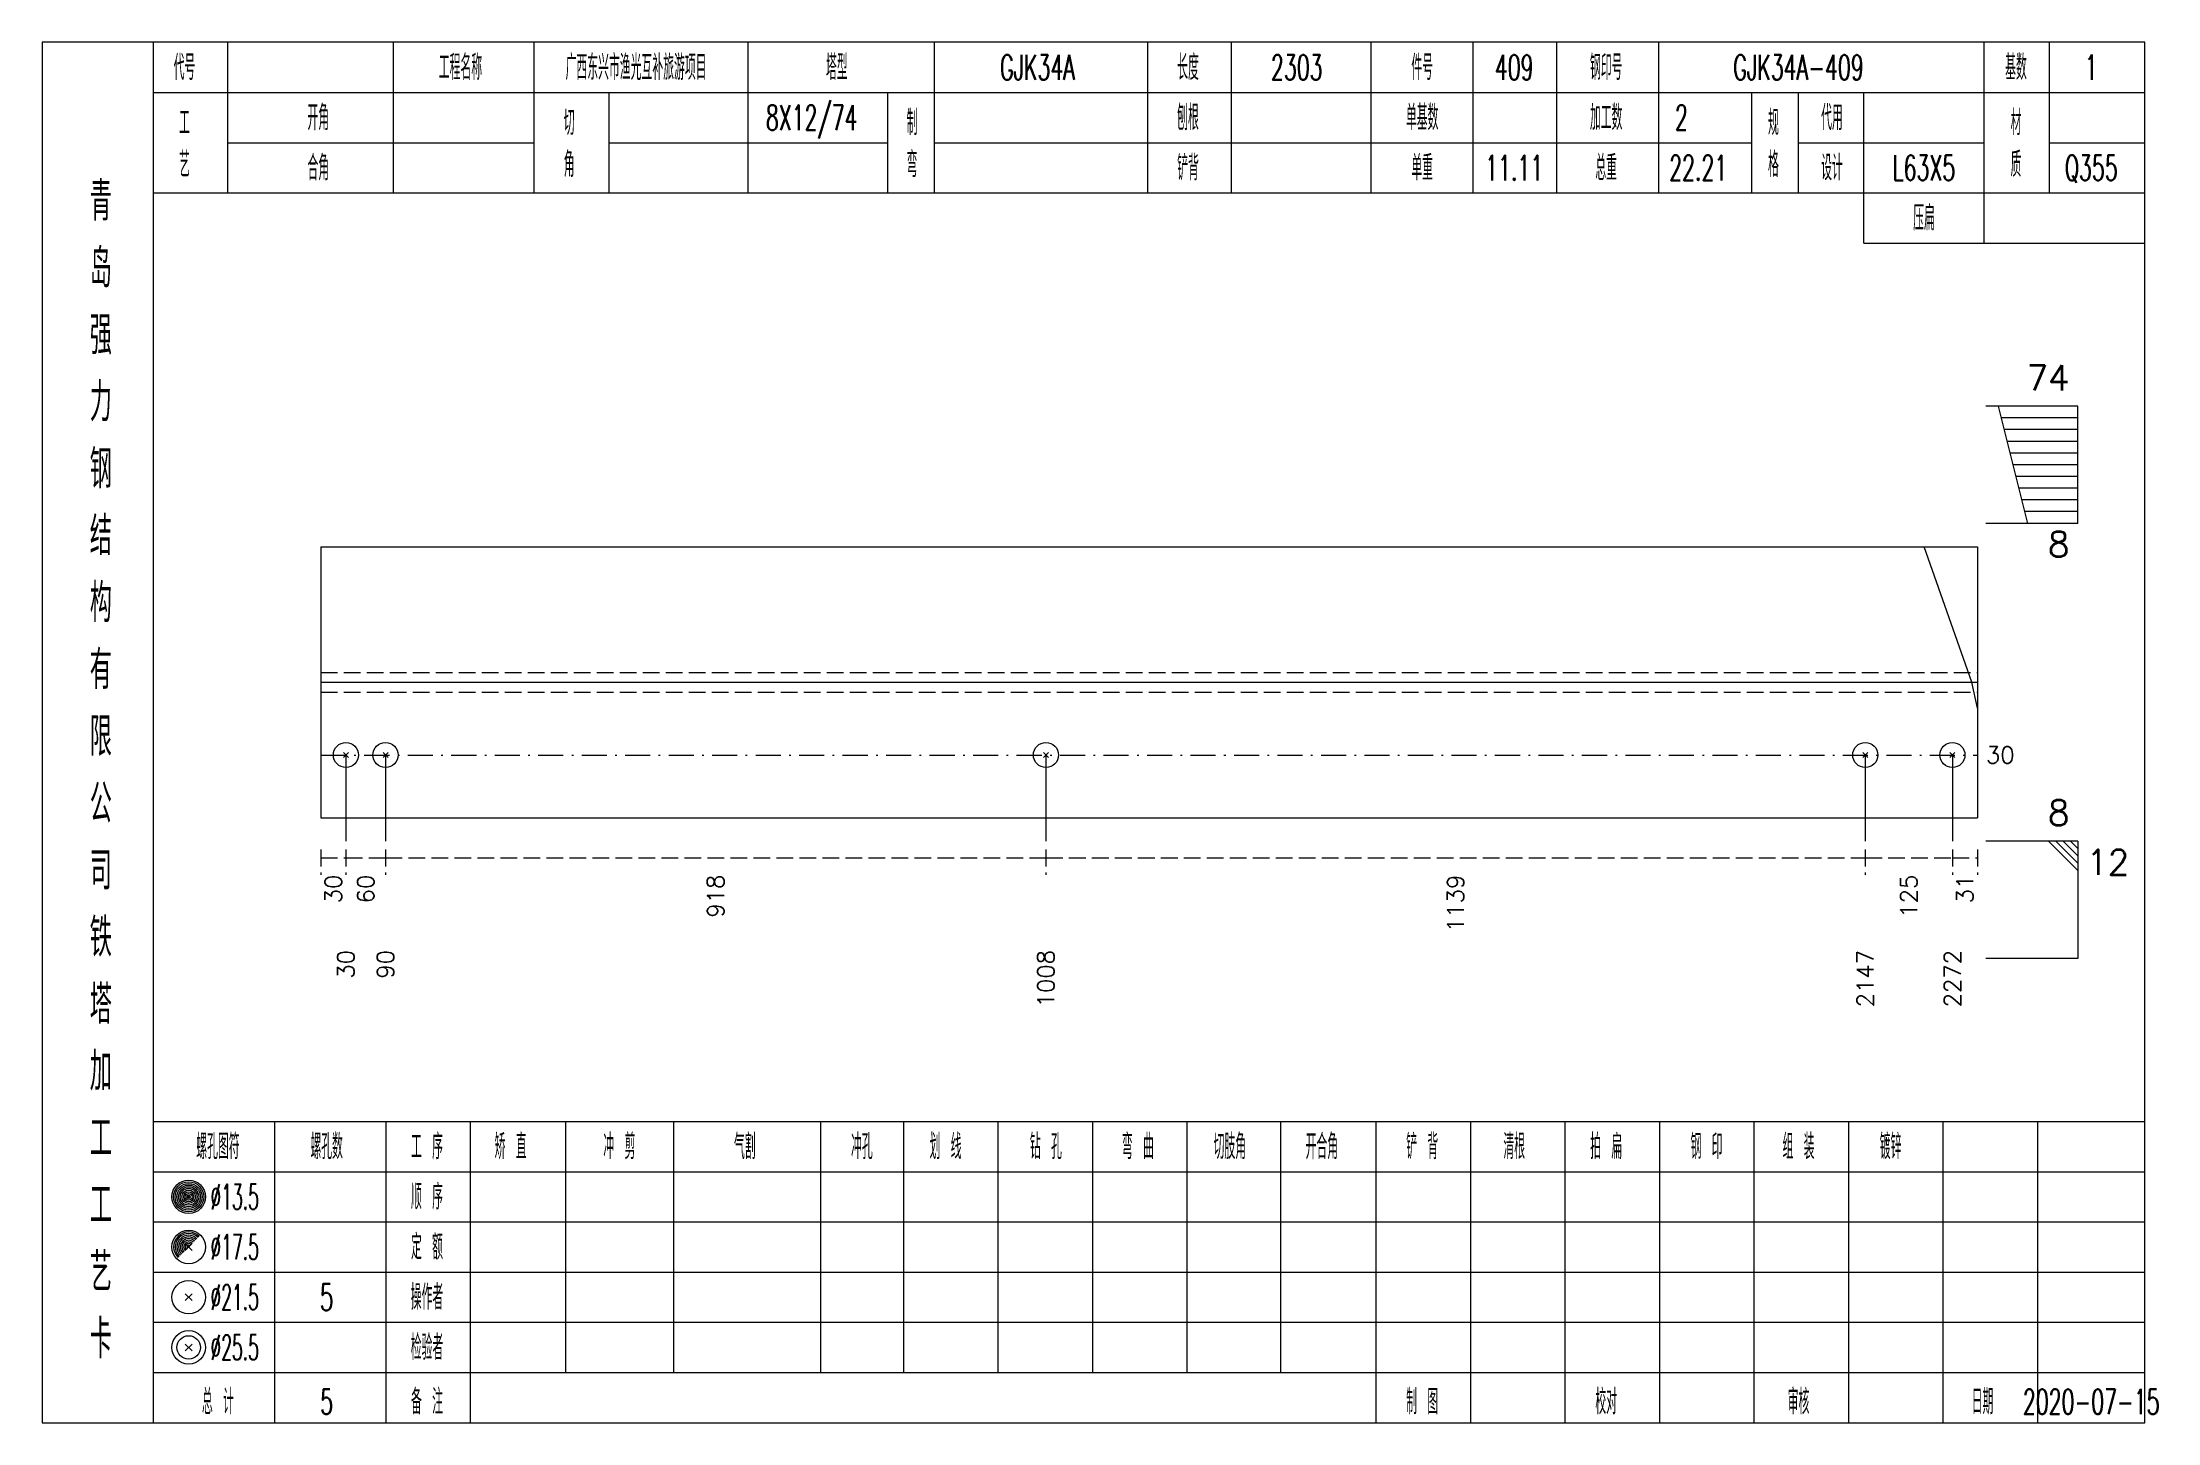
# Model space of a CAD drawing. Extents: x 0 to 2606, y -377 to 6479.
# Drawn here: x 1307 to 1559.9, y 5075 to 5240 of the extents above; entities that cross this region are included whole.
import ezdxf
from ezdxf.enums import TextEntityAlignment as Align

# ---------------------------------------------------------------- set-up
doc = ezdxf.new("R2010")
doc.units = 0
doc.header["$MEASUREMENT"] = 0
doc.linetypes.add('一点画线', pattern=[5.2, 3, -1, 0.2, -1])
doc.linetypes.add('虚线', pattern=[2.75, 2, -0.75])
doc.layers.get('0').update_dxf_attribs({"linetype": 'CONTINUOUS', "lineweight": 25})
doc.layers.add('1', color=7, linetype='CONTINUOUS', lineweight=25)
doc.layers.add('4', color=7, linetype='CONTINUOUS', lineweight=25)
doc.styles.get("Standard").update_dxf_attribs({"font": 'simplex.shx', "width": 0.7, "height": 3, "bigfont": 'gbhzfs.shx'})

msp = doc.modelspace()

# ---------------------------------------------------------------- texts
at = {"color": 7, "linetype": 'Continuous', "lineweight": 13}
for s, p in [('74', (1549.4, 5197.5)), ('8', (1549.4, 5145.5))]:
    msp.add_text(s, height=3, dxfattribs=at).set_placement(p, align=Align.BOTTOM_RIGHT)
msp.add_text('8', height=3, dxfattribs=at).set_placement((1549.4, 5181.5), align=Align.TOP_RIGHT)
msp.add_text('30', height=2, dxfattribs=at).set_placement((1539.4, 5154.81), align=Align.MIDDLE_LEFT)
msp.add_text('12', height=3, dxfattribs=at).set_placement((1551.4, 5143.5), align=Align.TOP_LEFT)
at = {"color": 8, "linetype": 'Continuous', "lineweight": 9}
for s, p in [('30', (1341.8, 5140.5)), ('60', (1345.67, 5140.5)), ('918', (1387.52, 5140.5)), ('1139', (1475.99, 5140.5)), ('125', (1530.19, 5140.5)), ('31', (1536.9, 5140.5))]:
    msp.add_text(s, height=2, rotation=90, dxfattribs=at).set_placement(p, align=Align.MIDDLE_RIGHT)
at = {"layer": '1', "color": 7, "linetype": 'Continuous', "lineweight": 13}
for s, p in [('30', (1343.3, 5131.5)), ('90', (1348.04, 5131.5)), ('1008', (1427.01, 5131.5)), ('2147', (1524.98, 5131.5)), ('2272', (1535.4, 5131.5))]:
    msp.add_text(s, height=2, rotation=90, dxfattribs=at).set_placement(p, align=Align.MIDDLE_RIGHT)
at = {"layer": '4', "color": 1, "linetype": 'Continuous', "lineweight": 13}
for s, height, width, p in [('代号', 3, 0.6, (1324, 5237)), ('工程名称', 3, 0.6, (1357, 5237)), ('广西东兴市渔光互补旅游项目', 3, 0.6, (1378, 5237)), ('塔型', 3, 0.6, (1402, 5237)), ('长度', 3, 0.6, (1444, 5237)), ('件号', 3, 0.6, (1472, 5237)), ('钢印号', 3, 0.6, (1494, 5237)), ('基数', 3, 0.6, (1543, 5237)), ('GJK34A', 3, 0.6, (1426, 5237)), ('2303', 3, 0.6, (1457, 5237)), ('409', 3, 0.6, (1483, 5237)), ('GJK34A-409', 3, 0.6, (1517, 5237)), ('1', 3, 0.6, (1552, 5237)), ('工', 3, 0.6, (1324, 5230.4)), ('开角', 3, 0.6, (1340, 5231)), ('切', 3, 0.6, (1370, 5230.4)), ('8X12/74', 3, 0.6, (1399, 5231)), ('制', 3, 0.6, (1411, 5230.4)), ('刨根', 3, 0.6, (1444, 5231)), ('单基数', 3, 0.6, (1472, 5231)), ('加工数', 3, 0.6, (1494, 5231)), ('2', 3, 0.6, (1503, 5231)), ('规', 3, 0.6, (1514, 5230.4)), ('代用', 3, 0.6, (1521, 5231)), ('材', 3, 0.6, (1543, 5230.4)), ('艺', 3, 0.6, (1324, 5225.4)), ('合角', 3, 0.6, (1340, 5225)), ('角', 3, 0.6, (1370, 5225.4)), ('弯', 3, 0.6, (1411, 5225.4)), ('铲背', 3, 0.6, (1444, 5225)), ('单重', 3, 0.6, (1472, 5225)), ('11.11', 3, 0.6, (1483, 5225)), ('总重', 3, 0.6, (1494, 5225)), ('22.21', 3, 0.6, (1505, 5225)), ('格', 3, 0.6, (1514, 5225.4)), ('设计', 3, 0.6, (1521, 5225)), ('L63X5', 3, 0.6, (1532, 5225)), ('质', 3, 0.6, (1543, 5225.4)), ('Q355', 3, 0.6, (1552, 5225)), ('青', 4.6, 0.8, (1314, 5221)), ('压扁', 3, 0.6, (1532, 5219)), ('岛', 4.6, 0.8, (1314, 5213)), ('强', 4.6, 0.8, (1314, 5205)), ('力', 4.6, 0.8, (1314, 5197)), ('钢', 4.6, 0.8, (1314, 5189)), ('结', 4.6, 0.8, (1314, 5181)), ('构', 4.6, 0.8, (1314, 5173)), ('有', 4.6, 0.8, (1314, 5165)), ('限', 4.6, 0.8, (1314, 5157)), ('公', 4.6, 0.8, (1314, 5149)), ('司', 4.6, 0.8, (1314, 5141)), ('铁', 4.6, 0.8, (1314, 5133)), ('塔', 4.6, 0.8, (1314, 5125)), ('加', 4.6, 0.8, (1314, 5117)), ('工', 4.6, 0.8, (1314, 5109)), ('螺孔图符', 3, 0.6, (1328, 5108)), ('螺孔数', 3, 0.6, (1341, 5108)), ('工 序', 3, 0.6, (1353, 5108)), ('矫 直', 3, 0.6, (1363, 5108)), ('冲 剪', 3, 0.6, (1376, 5108)), ('气割', 3, 0.6, (1391, 5108)), ('冲孔', 3, 0.6, (1405, 5108)), ('划 线', 3, 0.6, (1415, 5108)), ('钻 孔', 3, 0.6, (1427, 5108)), ('弯 曲', 3, 0.6, (1438, 5108)), ('切肢角', 3, 0.6, (1449, 5108)), ('开合角', 3, 0.6, (1460, 5108)), ('铲 背', 3, 0.6, (1472, 5108)), ('清根', 3, 0.6, (1483, 5108)), ('拍 扁', 3, 0.6, (1494, 5108)), ('钢 印', 3, 0.6, (1506, 5108)), ('组 装', 3, 0.6, (1517, 5108)), ('镀锌', 3, 0.6, (1528, 5108)), ('工', 4.6, 0.8, (1314, 5101)), ('%%C13.5', 3, 0.5, (1330, 5102)), ('顺 序', 3, 0.6, (1353, 5102)), ('%%C17.5', 3, 0.5, (1330, 5096)), ('定 额', 3, 0.6, (1353, 5096)), ('艺', 4.6, 0.8, (1314, 5093)), ('操作者', 3, 0.6, (1353, 5090)), ('%%C21.5', 3, 0.5, (1330, 5090)), ('5', 3.2, 0.6, (1341, 5090)), ('卡', 4.6, 0.8, (1314, 5085)), ('%%C25.5', 3, 0.5, (1330, 5084)), ('检验者', 3, 0.6, (1353, 5084)), ('总 计', 3, 0.6, (1328, 5077.5)), ('备 注', 3, 0.6, (1353, 5077.5)), ('制 图', 3, 0.6, (1472, 5077.5)), ('校对', 3, 0.6, (1494, 5077.5)), ('审核', 3, 0.6, (1517, 5077.5)), ('日期', 3, 0.6, (1539, 5077.5)), ('5', 3, 0.6, (1341, 5077.5)), ('2020-07-15', 3, 0.6, (1552, 5077.5))]:
    msp.add_text(s, height=height, dxfattribs=dict(at, width=width)).set_placement(p, align=Align.MIDDLE_CENTER)

# ---------------------------------------------------------------- linework, layer by layer
at = {"color": 7, "linetype": 'Continuous', "lineweight": 13}
for p, q in [((1550.4, 5196.5), (1539.4, 5196.5)), ((1544.4, 5182.5), (1540.9, 5196.5)), ((1550.4, 5182.5), (1550.4, 5196.5)), ((1550.4, 5195.1), (1541.25, 5195.1)), ((1550.4, 5193.7), (1541.6, 5193.7)), ((1550.4, 5192.3), (1541.95, 5192.3)), ((1550.4, 5190.9), (1542.3, 5190.9)), ((1550.4, 5189.5), (1542.65, 5189.5)), ((1550.4, 5188.1), (1543, 5188.1)), ((1550.4, 5186.7), (1543.35, 5186.7)), ((1550.4, 5185.3), (1543.7, 5185.3)), ((1550.4, 5183.9), (1544.05, 5183.9)), ((1550.4, 5182.5), (1539.4, 5182.5)), ((1537.71, 5163.5), (1532.03, 5179.69)), ((1538.4, 5160.42), (1537.71, 5163.5)), ((1343.3, 5154.81), (1343.3, 5144.5)), ((1348.04, 5154.81), (1348.04, 5144.5)), ((1427.01, 5154.81), (1427.01, 5144.5)), ((1524.98, 5154.81), (1524.98, 5144.5)), ((1535.4, 5154.81), (1535.4, 5144.5)), ((1550.4, 5144.5), (1539.4, 5144.5)), ((1546.9, 5144.5), (1550.4, 5141)), ((1547.78, 5144.5), (1550.4, 5141.88)), ((1548.65, 5144.5), (1550.4, 5142.75)), ((1549.53, 5144.5), (1550.4, 5143.62)), ((1550.4, 5144.5), (1550.4, 5130.5)), ((1550.4, 5130.5), (1539.4, 5130.5))]:
    msp.add_line(p, q, dxfattribs=at)
at = {"color": 7, "linetype": 'Continuous', "lineweight": 18}
for p, q in [((1340.3, 5179.69), (1340.3, 5147.31)), ((1340.3, 5179.69), (1538.4, 5179.69)), ((1538.4, 5179.69), (1538.4, 5147.31)), ((1340.3, 5163.5), (1538.4, 5163.5))]:
    msp.add_line(p, q, dxfattribs=at)
at = {"color": 1, "linetype": '虚线', "lineweight": 18}
for p, q in [((1340.3, 5164.69), (1538.4, 5164.69)), ((1340.3, 5162.31), (1538.4, 5162.31))]:
    msp.add_line(p, q, dxfattribs=at)
at = {"color": 3, "linetype": '一点画线', "lineweight": 13}
msp.add_line((1340.3, 5154.81), (1538.4, 5154.81), dxfattribs=at)
at = {"color": 8, "linetype": '虚线', "lineweight": 9}
for p, q in [((1340.3, 5143.5), (1340.3, 5140.5)), ((1340.3, 5142.5), (1343.3, 5142.5)), ((1343.3, 5143.5), (1343.3, 5140.5)), ((1343.3, 5143.5), (1343.3, 5140.5)), ((1343.3, 5142.5), (1348.04, 5142.5)), ((1348.04, 5143.5), (1348.04, 5140.5)), ((1348.04, 5143.5), (1348.04, 5140.5)), ((1348.04, 5142.5), (1427.01, 5142.5)), ((1427.01, 5143.5), (1427.01, 5140.5)), ((1427.01, 5143.5), (1427.01, 5140.5)), ((1427.01, 5142.5), (1524.98, 5142.5)), ((1524.98, 5143.5), (1524.98, 5140.5)), ((1524.98, 5143.5), (1524.98, 5140.5)), ((1524.98, 5142.5), (1535.4, 5142.5)), ((1535.4, 5143.5), (1535.4, 5140.5)), ((1535.4, 5143.5), (1535.4, 5140.5)), ((1535.4, 5142.5), (1538.4, 5142.5)), ((1538.4, 5143.5), (1538.4, 5140.5))]:
    msp.add_line(p, q, dxfattribs=at)
at = {"layer": '1', "color": 7, "linetype": 'Continuous', "lineweight": 13}
for p, q in [((1343, 5154.51), (1343.6, 5155.11)), ((1343.6, 5154.51), (1343, 5155.11)), ((1347.74, 5154.51), (1348.34, 5155.11)), ((1348.34, 5154.51), (1347.74, 5155.11)), ((1426.71, 5154.51), (1427.31, 5155.11)), ((1427.31, 5154.51), (1426.71, 5155.11)), ((1524.68, 5154.51), (1525.28, 5155.11)), ((1525.28, 5154.51), (1524.68, 5155.11)), ((1535.1, 5154.51), (1535.7, 5155.11)), ((1535.7, 5154.51), (1535.1, 5155.11))]:
    msp.add_line(p, q, dxfattribs=at)
at = {"layer": '1', "color": 7, "linetype": 'Continuous', "lineweight": 18}
msp.add_line((1340.3, 5147.31), (1538.4, 5147.31), dxfattribs=at)
at = {"layer": '1', "color": 7, "linetype": 'Continuous', "lineweight": 13}
for centre in [(1343.3, 5154.81), (1348.04, 5154.81), (1427.01, 5154.81), (1524.98, 5154.81), (1535.4, 5154.81)]:
    msp.add_circle(centre, 1.5, dxfattribs=at)
at = {"layer": '4', "color": 1, "linetype": 'Continuous', "lineweight": 18}
for p, q in [((1320.3, 5075), (1320.3, 5240)), ((1329.2, 5222), (1329.2, 5240)), ((1349, 5222), (1349, 5240)), ((1365.8, 5222), (1365.8, 5240)), ((1391.4, 5222), (1391.4, 5240)), ((1413.7, 5222), (1413.7, 5240)), ((1439.2, 5222), (1439.2, 5240)), ((1449.2, 5222), (1449.2, 5240)), ((1465.9, 5222), (1465.9, 5240)), ((1478.1, 5222), (1478.1, 5240)), ((1488.1, 5222), (1488.1, 5240)), ((1500.3, 5222), (1500.3, 5240)), ((1539.2, 5216), (1539.2, 5240)), ((1547, 5222), (1547, 5240)), ((1320.3, 5234), (1558.4, 5234)), ((1374.8, 5222), (1374.8, 5234)), ((1408.1, 5222), (1408.1, 5234)), ((1511.4, 5222), (1511.4, 5234)), ((1517, 5222), (1517, 5234)), ((1524.8, 5216), (1524.8, 5234)), ((1329.2, 5228), (1365.8, 5228)), ((1374.8, 5228), (1408.1, 5228)), ((1413.7, 5228), (1511.4, 5228)), ((1517, 5228), (1539.2, 5228)), ((1547, 5228), (1558.4, 5228)), ((1320.3, 5222), (1558.4, 5222)), ((1524.8, 5216), (1558.4, 5216)), ((1320.3, 5111), (1558.4, 5111)), ((1334.8, 5075), (1334.8, 5111)), ((1348.1, 5075), (1348.1, 5111)), ((1358.2, 5075), (1358.2, 5111)), ((1369.6, 5081), (1369.6, 5111)), ((1382.5, 5081), (1382.5, 5111)), ((1400.1, 5081), (1400.1, 5111)), ((1410, 5081), (1410, 5111)), ((1421.3, 5081), (1421.3, 5111)), ((1432.6, 5081), (1432.6, 5111)), ((1443.9, 5081), (1443.9, 5111)), ((1455.1, 5081), (1455.1, 5111)), ((1466.5, 5081), (1466.5, 5111)), ((1477.8, 5081), (1477.8, 5111)), ((1489.1, 5081), (1489.1, 5111)), ((1500.4, 5081), (1500.4, 5111)), ((1511.7, 5081), (1511.7, 5111)), ((1523, 5081), (1523, 5111)), ((1534.3, 5081), (1534.3, 5111)), ((1545.6, 5081), (1545.6, 5111)), ((1320.3, 5105), (1558.4, 5105)), ((1320.3, 5099), (1558.4, 5099)), ((1320.3, 5093), (1558.4, 5093)), ((1320.3, 5087), (1558.4, 5087)), ((1320.3, 5081), (1558.4, 5081)), ((1466.5, 5075), (1466.5, 5081)), ((1477.8, 5075), (1477.8, 5081)), ((1489.1, 5075), (1489.1, 5081)), ((1500.4, 5075), (1500.4, 5081)), ((1511.7, 5075), (1511.7, 5081)), ((1523, 5075), (1523, 5081)), ((1534.3, 5075), (1534.3, 5081)), ((1545.6, 5075), (1545.6, 5081))]:
    msp.add_line(p, q, dxfattribs=at)
at = {"layer": '4', "color": 7, "linetype": 'Continuous', "lineweight": 13}
for p, q in [((1324.3, 5101.8), (1324.7, 5102.2)), ((1324.7, 5101.8), (1324.3, 5102.2)), ((1324.1, 5089.6), (1324.9, 5090.4)), ((1324.9, 5089.6), (1324.1, 5090.4)), ((1324.1, 5083.6), (1324.9, 5084.4)), ((1324.9, 5083.6), (1324.1, 5084.4))]:
    msp.add_line(p, q, dxfattribs=at)
at = {"layer": '4', "color": 7, "linetype": 'Continuous', "lineweight": 0}
for p, q in [((1324.1, 5095.6), (1324.9, 5096.4)), ((1324.1, 5096.4), (1324.9, 5095.6))]:
    msp.add_line(p, q, dxfattribs=at)
at = {"layer": '4', "color": 1, "linetype": 'Continuous', "lineweight": 18}
msp.add_lwpolyline([(1307, 5240), (1307, 5075), (1558.4, 5075), (1558.4, 5240)], close=True, dxfattribs=at)
at = {"layer": '4', "color": 7, "linetype": 'Continuous', "lineweight": 13}
for centre, radius in [((1324.5, 5102), 2), ((1324.5, 5102), 1.8), ((1324.5, 5102), 1.6), ((1324.5, 5102), 1.4), ((1324.5, 5102), 1.2), ((1324.5, 5102), 1), ((1324.5, 5102), 0.8), ((1324.5, 5102), 0.6), ((1324.5, 5102), 0.4), ((1324.5, 5102), 0.2), ((1324.5, 5096), 2), ((1324.5, 5090), 2), ((1324.5, 5084), 2), ((1324.5, 5084), 1.4)]:
    msp.add_circle(centre, radius, dxfattribs=at)
for radius in [1.8, 1.6, 1.4, 1.2, 1, 0.8, 0.6, 0.4, 0.2]:
    msp.add_arc((1324.5, 5096), radius, 45, 225, dxfattribs=at)

msp.set_redraw_order([(e.dxf.handle, doc.entitydb.next_handle()) for e in msp.query("TEXT MTEXT ATTDEF DIMENSION ARC_DIMENSION")])  # texts and dimensions are drawn at this point

doc.saveas('drawing.dxf')
